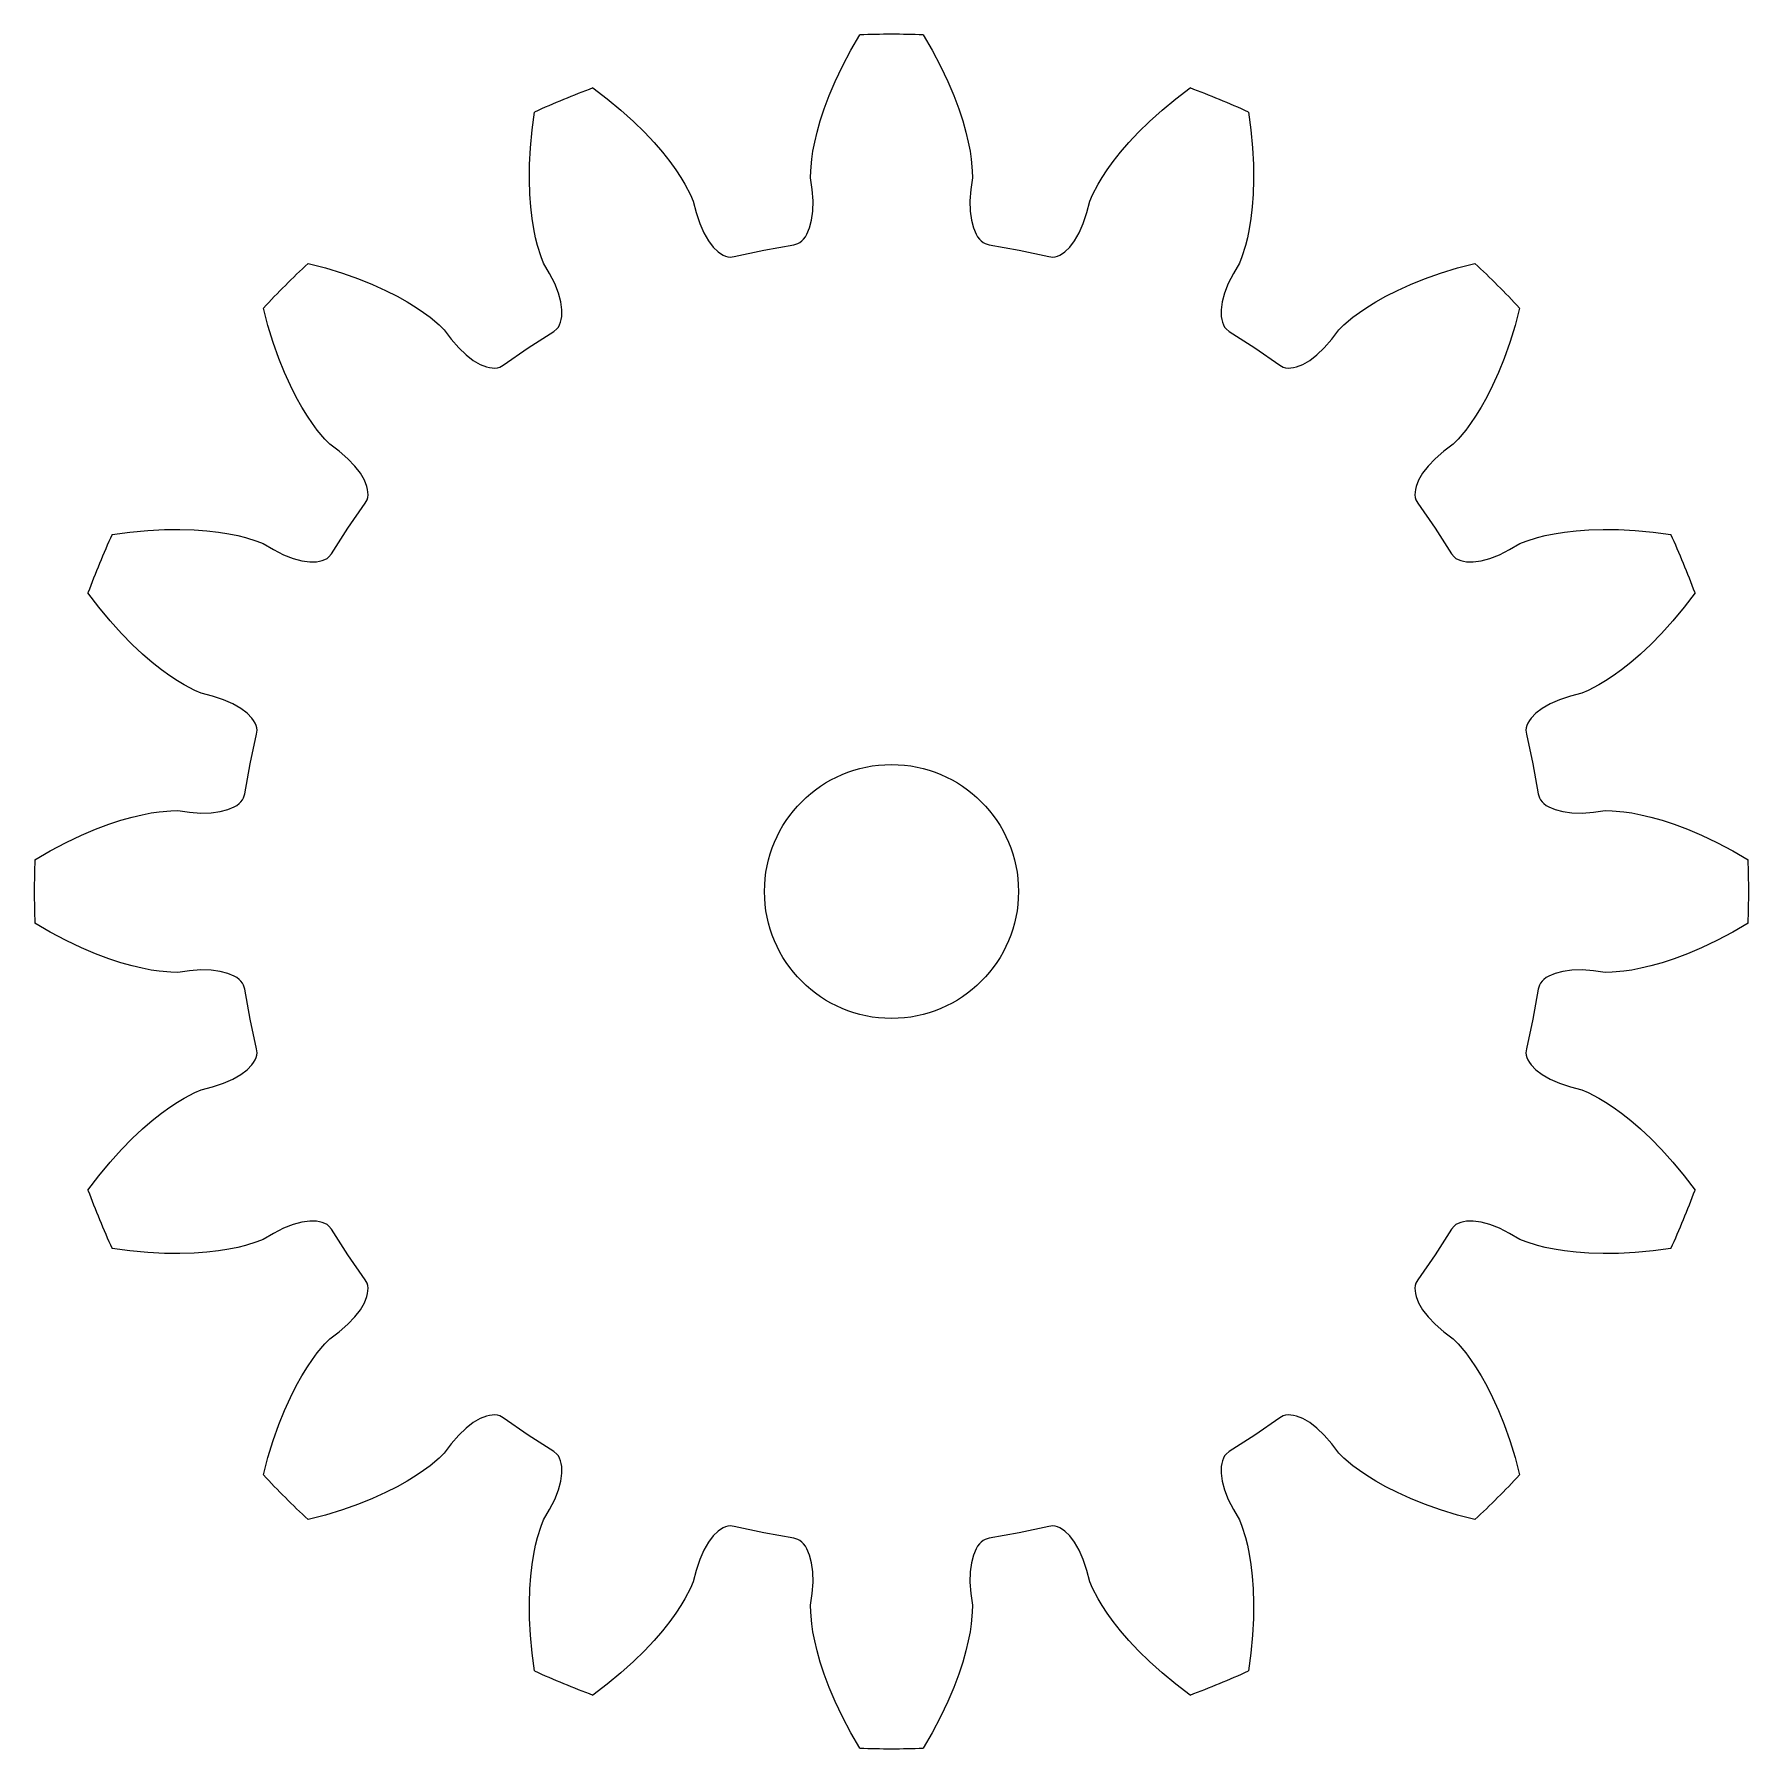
# Model space of a CAD drawing. Extents: x 4.5 to 31.5, y -13.5 to 13.5.
import ezdxf

# ---------------------------------------------------------------- set-up
doc = ezdxf.new("R2010")
doc.units = 0

msp = doc.modelspace()

# ---------------------------------------------------------------- linework, layer by layer
msp.add_circle((18, 0), 2)
msp.add_circle((18, 0), 2)
at = {"layer": 'layer0'}
for p, q in [((17.228, 12.998), (17.36, 13.248)), ((17.36, 13.248), (17.501, 13.491)), ((18.499, 13.491), (18.64, 13.248)), ((18.64, 13.248), (18.772, 12.998)), ((17.115, 12.759), (17.228, 12.998)), ((18.772, 12.998), (18.885, 12.759)), ((17.02, 12.536), (17.115, 12.759)), ((18.885, 12.759), (18.98, 12.536)), ((13.298, 12.655), (13.522, 12.484)), ((13.522, 12.484), (13.739, 12.304)), ((16.941, 12.328), (17.02, 12.536)), ((18.98, 12.536), (19.059, 12.328)), ((22.261, 12.304), (22.478, 12.484)), ((22.478, 12.484), (22.702, 12.655)), ((12.339, 11.994), (12.376, 12.273)), ((13.739, 12.304), (13.935, 12.127)), ((16.878, 12.135), (16.941, 12.328)), ((19.059, 12.328), (19.122, 12.135)), ((22.065, 12.127), (22.261, 12.304)), ((23.624, 12.273), (23.661, 11.994)), ((12.313, 11.713), (12.339, 11.994)), ((13.935, 12.127), (14.108, 11.957)), ((14.108, 11.957), (14.26, 11.794)), ((16.79, 11.799), (16.828, 11.958)), ((16.828, 11.958), (16.878, 12.135)), ((19.122, 12.135), (19.172, 11.958)), ((19.172, 11.958), (19.21, 11.799)), ((21.74, 11.794), (21.892, 11.957)), ((21.892, 11.957), (22.065, 12.127)), ((23.661, 11.994), (23.687, 11.713)), ((12.299, 11.449), (12.313, 11.713)), ((14.26, 11.794), (14.393, 11.641)), ((14.393, 11.641), (14.507, 11.496)), ((16.744, 11.535), (16.762, 11.657)), ((16.762, 11.657), (16.79, 11.799)), ((19.21, 11.799), (19.238, 11.657)), ((19.238, 11.657), (19.256, 11.535)), ((21.493, 11.496), (21.607, 11.641)), ((21.607, 11.641), (21.74, 11.794)), ((23.687, 11.713), (23.701, 11.449)), ((12.297, 11.207), (12.299, 11.449)), ((14.507, 11.496), (14.602, 11.364)), ((14.602, 11.364), (14.683, 11.243)), ((16.726, 11.237), (16.727, 11.347)), ((16.727, 11.347), (16.744, 11.535)), ((19.256, 11.535), (19.273, 11.347)), ((19.273, 11.347), (19.274, 11.237)), ((21.317, 11.243), (21.398, 11.364)), ((21.398, 11.364), (21.493, 11.496)), ((23.701, 11.449), (23.703, 11.207)), ((12.304, 10.984), (12.297, 11.207)), ((14.683, 11.243), (14.747, 11.138)), ((14.747, 11.138), (14.834, 10.97)), ((16.751, 11.054), (16.726, 11.237)), ((19.274, 11.237), (19.249, 11.054)), ((21.166, 10.97), (21.253, 11.138)), ((21.253, 11.138), (21.317, 11.243)), ((23.703, 11.207), (23.696, 10.984)), ((12.32, 10.782), (12.304, 10.984)), ((14.834, 10.97), (14.877, 10.87)), ((14.877, 10.87), (14.924, 10.691)), ((16.764, 10.875), (16.751, 11.054)), ((16.76, 10.714), (16.764, 10.875)), ((19.249, 11.054), (19.236, 10.875)), ((19.236, 10.875), (19.24, 10.714)), ((21.076, 10.691), (21.123, 10.87)), ((21.123, 10.87), (21.166, 10.97)), ((23.696, 10.984), (23.68, 10.782)), ((12.341, 10.599), (12.32, 10.782)), ((12.367, 10.438), (12.341, 10.599)), ((14.924, 10.691), (14.981, 10.52)), ((16.711, 10.452), (16.742, 10.572)), ((16.742, 10.572), (16.76, 10.714)), ((19.24, 10.714), (19.258, 10.572)), ((19.258, 10.572), (19.289, 10.452)), ((21.019, 10.52), (21.076, 10.691)), ((23.659, 10.599), (23.633, 10.438)), ((23.68, 10.782), (23.659, 10.599)), ((12.395, 10.296), (12.367, 10.438)), ((12.425, 10.176), (12.395, 10.296)), ((14.981, 10.52), (15.045, 10.372)), ((15.045, 10.372), (15.116, 10.249)), ((16.586, 10.245), (16.616, 10.275)), ((16.616, 10.275), (16.643, 10.311)), ((16.643, 10.311), (16.668, 10.352)), ((16.668, 10.352), (16.711, 10.452)), ((19.289, 10.452), (19.332, 10.352)), ((19.332, 10.352), (19.357, 10.311)), ((19.357, 10.311), (19.384, 10.275)), ((19.384, 10.275), (19.414, 10.245)), ((20.884, 10.249), (20.955, 10.372)), ((20.955, 10.372), (21.019, 10.52)), ((23.605, 10.296), (23.575, 10.176)), ((23.633, 10.438), (23.605, 10.296)), ((12.481, 9.996), (12.425, 10.176)), ((12.522, 9.894), (12.481, 9.996)), ((15.116, 10.249), (15.191, 10.149)), ((15.191, 10.149), (15.269, 10.074)), ((15.269, 10.074), (15.308, 10.046)), ((15.308, 10.046), (15.347, 10.023)), ((15.347, 10.023), (15.385, 10.006)), ((15.385, 10.006), (15.423, 9.996)), ((15.423, 9.996), (15.46, 9.991)), ((15.46, 9.991), (15.523, 9.998)), ((15.523, 9.998), (15.991, 10.102)), ((15.991, 10.102), (16.463, 10.185)), ((16.463, 10.185), (16.523, 10.203)), ((16.523, 10.203), (16.555, 10.221)), ((16.555, 10.221), (16.586, 10.245)), ((19.414, 10.245), (19.445, 10.221)), ((19.445, 10.221), (19.477, 10.203)), ((19.477, 10.203), (19.537, 10.185)), ((19.537, 10.185), (20.009, 10.102)), ((20.009, 10.102), (20.477, 9.998)), ((20.477, 9.998), (20.54, 9.991)), ((20.54, 9.991), (20.577, 9.996)), ((20.577, 9.996), (20.615, 10.006)), ((20.615, 10.006), (20.653, 10.023)), ((20.653, 10.023), (20.692, 10.046)), ((20.692, 10.046), (20.731, 10.074)), ((20.731, 10.074), (20.809, 10.149)), ((20.809, 10.149), (20.884, 10.249)), ((23.519, 9.996), (23.478, 9.894)), ((23.575, 10.176), (23.519, 9.996)), ((8.813, 9.892), (9.085, 9.82)), ((9.085, 9.82), (9.355, 9.737)), ((9.355, 9.737), (9.604, 9.648)), ((12.615, 9.735), (12.522, 9.894)), ((12.696, 9.574), (12.615, 9.735)), ((23.385, 9.735), (23.304, 9.574)), ((23.478, 9.894), (23.385, 9.735)), ((26.396, 9.648), (26.645, 9.737)), ((26.645, 9.737), (26.915, 9.82)), ((26.915, 9.82), (27.187, 9.892)), ((9.604, 9.648), (9.829, 9.557)), ((9.829, 9.557), (10.031, 9.466)), ((10.031, 9.466), (10.213, 9.374)), ((12.755, 9.424), (12.696, 9.574)), ((23.304, 9.574), (23.245, 9.424)), ((25.787, 9.374), (25.969, 9.466)), ((25.969, 9.466), (26.171, 9.557)), ((26.171, 9.557), (26.396, 9.648)), ((8.18, 8.915), (8.108, 9.187)), ((10.213, 9.374), (10.373, 9.284)), ((10.373, 9.284), (10.512, 9.199)), ((10.512, 9.199), (10.632, 9.118)), ((12.792, 9.286), (12.755, 9.424)), ((12.809, 9.163), (12.792, 9.286)), ((23.208, 9.286), (23.191, 9.163)), ((23.245, 9.424), (23.208, 9.286)), ((25.368, 9.118), (25.488, 9.199)), ((25.488, 9.199), (25.627, 9.284)), ((25.627, 9.284), (25.787, 9.374)), ((27.892, 9.187), (27.82, 8.915)), ((8.263, 8.645), (8.18, 8.915)), ((10.632, 9.118), (10.732, 9.045)), ((10.732, 9.045), (10.877, 8.924)), ((10.877, 8.924), (10.955, 8.847)), ((12.754, 8.89), (12.773, 8.925)), ((12.773, 8.925), (12.789, 8.964)), ((12.789, 8.964), (12.8, 9.007)), ((12.8, 9.007), (12.808, 9.055)), ((12.808, 9.055), (12.809, 9.163)), ((23.191, 9.163), (23.192, 9.055)), ((23.192, 9.055), (23.2, 9.007)), ((23.2, 9.007), (23.211, 8.964)), ((23.211, 8.964), (23.227, 8.925)), ((23.227, 8.925), (23.246, 8.89)), ((25.045, 8.847), (25.123, 8.924)), ((25.123, 8.924), (25.268, 9.045)), ((25.268, 9.045), (25.368, 9.118)), ((27.82, 8.915), (27.737, 8.645)), ((8.352, 8.396), (8.263, 8.645)), ((10.955, 8.847), (11.067, 8.7)), ((11.067, 8.7), (11.185, 8.564)), ((12.278, 8.564), (12.682, 8.821)), ((12.682, 8.821), (12.731, 8.861)), ((12.731, 8.861), (12.754, 8.89)), ((23.246, 8.89), (23.269, 8.861)), ((23.269, 8.861), (23.318, 8.821)), ((23.318, 8.821), (23.722, 8.564)), ((24.815, 8.564), (24.933, 8.7)), ((24.933, 8.7), (25.045, 8.847)), ((27.737, 8.645), (27.648, 8.396)), ((8.443, 8.171), (8.352, 8.396)), ((11.185, 8.564), (11.301, 8.452)), ((11.301, 8.452), (11.414, 8.365)), ((11.885, 8.289), (12.278, 8.564)), ((23.722, 8.564), (24.115, 8.289)), ((24.586, 8.365), (24.699, 8.452)), ((24.699, 8.452), (24.815, 8.564)), ((27.648, 8.396), (27.557, 8.171)), ((8.534, 7.969), (8.443, 8.171)), ((11.414, 8.365), (11.521, 8.302)), ((11.521, 8.302), (11.621, 8.262)), ((11.621, 8.262), (11.668, 8.251)), ((11.668, 8.251), (11.713, 8.245)), ((11.713, 8.245), (11.755, 8.244)), ((11.755, 8.244), (11.794, 8.249)), ((11.794, 8.249), (11.83, 8.259)), ((11.83, 8.259), (11.885, 8.289)), ((24.115, 8.289), (24.17, 8.259)), ((24.17, 8.259), (24.206, 8.249)), ((24.206, 8.249), (24.245, 8.244)), ((24.245, 8.244), (24.287, 8.245)), ((24.287, 8.245), (24.332, 8.251)), ((24.332, 8.251), (24.379, 8.262)), ((24.379, 8.262), (24.479, 8.302)), ((24.479, 8.302), (24.586, 8.365)), ((27.557, 8.171), (27.466, 7.969)), ((8.626, 7.787), (8.534, 7.969)), ((27.466, 7.969), (27.374, 7.787)), ((8.716, 7.627), (8.626, 7.787)), ((8.801, 7.488), (8.716, 7.627)), ((27.284, 7.627), (27.199, 7.488)), ((27.374, 7.787), (27.284, 7.627)), ((8.882, 7.368), (8.801, 7.488)), ((8.955, 7.268), (8.882, 7.368)), ((27.118, 7.368), (27.045, 7.268)), ((27.199, 7.488), (27.118, 7.368)), ((9.076, 7.123), (8.955, 7.268)), ((9.153, 7.045), (9.076, 7.123)), ((9.3, 6.933), (9.153, 7.045)), ((26.847, 7.045), (26.7, 6.933)), ((26.924, 7.123), (26.847, 7.045)), ((27.045, 7.268), (26.924, 7.123)), ((9.436, 6.815), (9.3, 6.933)), ((9.548, 6.699), (9.436, 6.815)), ((26.564, 6.815), (26.452, 6.699)), ((26.7, 6.933), (26.564, 6.815)), ((9.635, 6.586), (9.548, 6.699)), ((9.698, 6.479), (9.635, 6.586)), ((26.365, 6.586), (26.302, 6.479)), ((26.452, 6.699), (26.365, 6.586)), ((9.738, 6.379), (9.698, 6.479)), ((9.749, 6.332), (9.738, 6.379)), ((9.755, 6.287), (9.749, 6.332)), ((9.751, 6.206), (9.756, 6.245)), ((9.756, 6.245), (9.755, 6.287)), ((26.245, 6.287), (26.244, 6.245)), ((26.244, 6.245), (26.249, 6.206)), ((26.251, 6.332), (26.245, 6.287)), ((26.262, 6.379), (26.251, 6.332)), ((26.302, 6.479), (26.262, 6.379)), ((9.436, 5.722), (9.711, 6.115)), ((9.711, 6.115), (9.741, 6.17)), ((9.741, 6.17), (9.751, 6.206)), ((26.249, 6.206), (26.259, 6.17)), ((26.259, 6.17), (26.289, 6.115)), ((26.289, 6.115), (26.564, 5.722)), ((6.006, 5.661), (6.287, 5.687)), ((6.287, 5.687), (6.551, 5.701)), ((6.551, 5.701), (6.793, 5.703)), ((6.793, 5.703), (7.016, 5.696)), ((7.016, 5.696), (7.218, 5.68)), ((7.218, 5.68), (7.401, 5.659)), ((9.179, 5.318), (9.436, 5.722)), ((26.564, 5.722), (26.821, 5.318)), ((28.599, 5.659), (28.782, 5.68)), ((28.782, 5.68), (28.984, 5.696)), ((28.984, 5.696), (29.207, 5.703)), ((29.207, 5.703), (29.449, 5.701)), ((29.449, 5.701), (29.713, 5.687)), ((29.713, 5.687), (29.994, 5.661)), ((5.727, 5.624), (6.006, 5.661)), ((7.401, 5.659), (7.562, 5.633)), ((7.562, 5.633), (7.704, 5.605)), ((7.704, 5.605), (7.824, 5.575)), ((7.824, 5.575), (8.004, 5.519)), ((8.004, 5.519), (8.106, 5.478)), ((8.106, 5.478), (8.265, 5.385)), ((27.735, 5.385), (27.894, 5.478)), ((27.894, 5.478), (27.996, 5.519)), ((27.996, 5.519), (28.176, 5.575)), ((28.176, 5.575), (28.296, 5.605)), ((28.296, 5.605), (28.438, 5.633)), ((28.438, 5.633), (28.599, 5.659)), ((29.994, 5.661), (30.273, 5.624)), ((8.265, 5.385), (8.426, 5.304)), ((8.426, 5.304), (8.576, 5.245)), ((8.576, 5.245), (8.714, 5.208)), ((8.714, 5.208), (8.837, 5.191)), ((8.837, 5.191), (8.945, 5.192)), ((8.945, 5.192), (8.993, 5.2)), ((8.993, 5.2), (9.036, 5.211)), ((9.036, 5.211), (9.075, 5.227)), ((9.075, 5.227), (9.11, 5.246)), ((9.11, 5.246), (9.139, 5.269)), ((9.139, 5.269), (9.179, 5.318)), ((26.821, 5.318), (26.861, 5.269)), ((26.861, 5.269), (26.89, 5.246)), ((26.89, 5.246), (26.925, 5.227)), ((26.925, 5.227), (26.964, 5.211)), ((26.964, 5.211), (27.007, 5.2)), ((27.007, 5.2), (27.055, 5.192)), ((27.055, 5.192), (27.163, 5.191)), ((27.163, 5.191), (27.286, 5.208)), ((27.286, 5.208), (27.424, 5.245)), ((27.424, 5.245), (27.574, 5.304)), ((27.574, 5.304), (27.735, 5.385)), ((5.516, 4.478), (5.345, 4.702)), ((30.655, 4.702), (30.484, 4.478)), ((5.696, 4.261), (5.516, 4.478)), ((30.484, 4.478), (30.304, 4.261)), ((5.873, 4.065), (5.696, 4.261)), ((6.043, 3.892), (5.873, 4.065)), ((30.127, 4.065), (29.957, 3.892)), ((30.304, 4.261), (30.127, 4.065)), ((6.206, 3.74), (6.043, 3.892)), ((29.957, 3.892), (29.794, 3.74)), ((6.359, 3.607), (6.206, 3.74)), ((6.504, 3.493), (6.359, 3.607)), ((29.641, 3.607), (29.496, 3.493)), ((29.794, 3.74), (29.641, 3.607)), ((6.636, 3.398), (6.504, 3.493)), ((6.757, 3.317), (6.636, 3.398)), ((6.862, 3.253), (6.757, 3.317)), ((7.03, 3.166), (6.862, 3.253)), ((29.138, 3.253), (28.97, 3.166)), ((29.243, 3.317), (29.138, 3.253)), ((29.364, 3.398), (29.243, 3.317)), ((29.496, 3.493), (29.364, 3.398)), ((7.13, 3.123), (7.03, 3.166)), ((7.309, 3.076), (7.13, 3.123)), ((7.48, 3.019), (7.309, 3.076)), ((7.628, 2.955), (7.48, 3.019)), ((28.52, 3.019), (28.372, 2.955)), ((28.691, 3.076), (28.52, 3.019)), ((28.87, 3.123), (28.691, 3.076)), ((28.97, 3.166), (28.87, 3.123)), ((7.751, 2.884), (7.628, 2.955)), ((7.851, 2.809), (7.751, 2.884)), ((7.926, 2.731), (7.851, 2.809)), ((7.954, 2.692), (7.926, 2.731)), ((28.074, 2.731), (28.046, 2.692)), ((28.149, 2.809), (28.074, 2.731)), ((28.249, 2.884), (28.149, 2.809)), ((28.372, 2.955), (28.249, 2.884)), ((7.898, 2.009), (8.002, 2.477)), ((7.977, 2.653), (7.954, 2.692)), ((7.994, 2.615), (7.977, 2.653)), ((8.004, 2.577), (7.994, 2.615)), ((8.002, 2.477), (8.009, 2.54)), ((8.009, 2.54), (8.004, 2.577)), ((27.996, 2.577), (27.991, 2.54)), ((27.991, 2.54), (27.998, 2.477)), ((28.006, 2.615), (27.996, 2.577)), ((27.998, 2.477), (28.102, 2.009)), ((28.023, 2.653), (28.006, 2.615)), ((28.046, 2.692), (28.023, 2.653)), ((7.815, 1.537), (7.898, 2.009)), ((28.102, 2.009), (28.185, 1.537)), ((7.648, 1.332), (7.689, 1.357)), ((7.689, 1.357), (7.725, 1.384)), ((7.725, 1.384), (7.755, 1.414)), ((7.755, 1.414), (7.779, 1.445)), ((7.779, 1.445), (7.797, 1.477)), ((7.797, 1.477), (7.815, 1.537)), ((28.185, 1.537), (28.203, 1.477)), ((28.203, 1.477), (28.221, 1.445)), ((28.221, 1.445), (28.245, 1.414)), ((28.245, 1.414), (28.275, 1.384)), ((28.275, 1.384), (28.311, 1.357)), ((28.311, 1.357), (28.352, 1.332)), ((5.672, 1.059), (5.865, 1.122)), ((5.865, 1.122), (6.042, 1.172)), ((6.042, 1.172), (6.201, 1.21)), ((6.201, 1.21), (6.343, 1.238)), ((6.343, 1.238), (6.465, 1.256)), ((6.465, 1.256), (6.653, 1.273)), ((6.653, 1.273), (6.763, 1.274)), ((6.763, 1.274), (6.946, 1.249)), ((6.946, 1.249), (7.125, 1.236)), ((7.125, 1.236), (7.286, 1.24)), ((7.286, 1.24), (7.428, 1.258)), ((7.428, 1.258), (7.548, 1.289)), ((7.548, 1.289), (7.648, 1.332)), ((28.352, 1.332), (28.452, 1.289)), ((28.452, 1.289), (28.572, 1.258)), ((28.572, 1.258), (28.714, 1.24)), ((28.714, 1.24), (28.875, 1.236)), ((28.875, 1.236), (29.054, 1.249)), ((29.054, 1.249), (29.237, 1.274)), ((29.237, 1.274), (29.347, 1.273)), ((29.347, 1.273), (29.535, 1.256)), ((29.535, 1.256), (29.657, 1.238)), ((29.657, 1.238), (29.799, 1.21)), ((29.799, 1.21), (29.958, 1.172)), ((29.958, 1.172), (30.135, 1.122)), ((30.135, 1.122), (30.328, 1.059)), ((5.002, 0.772), (5.241, 0.885)), ((5.241, 0.885), (5.464, 0.98)), ((5.464, 0.98), (5.672, 1.059)), ((30.328, 1.059), (30.536, 0.98)), ((30.536, 0.98), (30.759, 0.885)), ((30.759, 0.885), (30.998, 0.772)), ((4.509, 0.499), (4.752, 0.64)), ((4.752, 0.64), (5.002, 0.772)), ((30.998, 0.772), (31.248, 0.64)), ((31.248, 0.64), (31.491, 0.499)), ((4.752, -0.64), (4.509, -0.499)), ((31.491, -0.499), (31.248, -0.64)), ((5.002, -0.772), (4.752, -0.64)), ((5.241, -0.885), (5.002, -0.772)), ((30.998, -0.772), (30.759, -0.885)), ((31.248, -0.64), (30.998, -0.772)), ((5.464, -0.98), (5.241, -0.885)), ((5.672, -1.059), (5.464, -0.98)), ((5.865, -1.122), (5.672, -1.059)), ((30.328, -1.059), (30.135, -1.122)), ((30.536, -0.98), (30.328, -1.059)), ((30.759, -0.885), (30.536, -0.98)), ((6.042, -1.172), (5.865, -1.122)), ((6.201, -1.21), (6.042, -1.172)), ((6.343, -1.238), (6.201, -1.21)), ((6.465, -1.256), (6.343, -1.238)), ((6.653, -1.273), (6.465, -1.256)), ((6.763, -1.274), (6.653, -1.273)), ((6.946, -1.249), (6.763, -1.274)), ((7.125, -1.236), (6.946, -1.249)), ((7.286, -1.24), (7.125, -1.236)), ((7.428, -1.258), (7.286, -1.24)), ((7.548, -1.289), (7.428, -1.258)), ((7.648, -1.332), (7.548, -1.289)), ((7.689, -1.357), (7.648, -1.332)), ((28.352, -1.332), (28.311, -1.357)), ((28.452, -1.289), (28.352, -1.332)), ((28.572, -1.258), (28.452, -1.289)), ((28.714, -1.24), (28.572, -1.258)), ((28.875, -1.236), (28.714, -1.24)), ((29.054, -1.249), (28.875, -1.236)), ((29.237, -1.274), (29.054, -1.249)), ((29.347, -1.273), (29.237, -1.274)), ((29.535, -1.256), (29.347, -1.273)), ((29.657, -1.238), (29.535, -1.256)), ((29.799, -1.21), (29.657, -1.238)), ((29.958, -1.172), (29.799, -1.21)), ((30.135, -1.122), (29.958, -1.172)), ((7.725, -1.384), (7.689, -1.357)), ((7.755, -1.414), (7.725, -1.384)), ((7.779, -1.445), (7.755, -1.414)), ((7.797, -1.477), (7.779, -1.445)), ((7.815, -1.537), (7.797, -1.477)), ((7.898, -2.009), (7.815, -1.537)), ((28.185, -1.537), (28.102, -2.009)), ((28.203, -1.477), (28.185, -1.537)), ((28.221, -1.445), (28.203, -1.477)), ((28.245, -1.414), (28.221, -1.445)), ((28.275, -1.384), (28.245, -1.414)), ((28.311, -1.357), (28.275, -1.384)), ((8.002, -2.477), (7.898, -2.009)), ((28.102, -2.009), (27.998, -2.477)), ((7.926, -2.731), (7.954, -2.692)), ((7.954, -2.692), (7.977, -2.653)), ((7.977, -2.653), (7.994, -2.615)), ((7.994, -2.615), (8.004, -2.577)), ((8.009, -2.54), (8.002, -2.477)), ((8.004, -2.577), (8.009, -2.54)), ((27.998, -2.477), (27.991, -2.54)), ((27.991, -2.54), (27.996, -2.577)), ((27.996, -2.577), (28.006, -2.615)), ((28.006, -2.615), (28.023, -2.653)), ((28.023, -2.653), (28.046, -2.692)), ((28.046, -2.692), (28.074, -2.731)), ((7.48, -3.019), (7.628, -2.955)), ((7.628, -2.955), (7.751, -2.884)), ((7.751, -2.884), (7.851, -2.809)), ((7.851, -2.809), (7.926, -2.731)), ((28.074, -2.731), (28.149, -2.809)), ((28.149, -2.809), (28.249, -2.884)), ((28.249, -2.884), (28.372, -2.955)), ((28.372, -2.955), (28.52, -3.019)), ((6.862, -3.253), (7.03, -3.166)), ((7.03, -3.166), (7.13, -3.123)), ((7.13, -3.123), (7.309, -3.076)), ((7.309, -3.076), (7.48, -3.019)), ((28.52, -3.019), (28.691, -3.076)), ((28.691, -3.076), (28.87, -3.123)), ((28.87, -3.123), (28.97, -3.166)), ((28.97, -3.166), (29.138, -3.253)), ((6.359, -3.607), (6.504, -3.493)), ((6.504, -3.493), (6.636, -3.398)), ((6.636, -3.398), (6.757, -3.317)), ((6.757, -3.317), (6.862, -3.253)), ((29.138, -3.253), (29.243, -3.317)), ((29.243, -3.317), (29.364, -3.398)), ((29.364, -3.398), (29.496, -3.493)), ((29.496, -3.493), (29.641, -3.607)), ((6.043, -3.892), (6.206, -3.74)), ((6.206, -3.74), (6.359, -3.607)), ((29.641, -3.607), (29.794, -3.74)), ((29.794, -3.74), (29.957, -3.892)), ((5.873, -4.065), (6.043, -3.892)), ((29.957, -3.892), (30.127, -4.065)), ((5.516, -4.478), (5.696, -4.261)), ((5.696, -4.261), (5.873, -4.065)), ((30.127, -4.065), (30.304, -4.261)), ((30.304, -4.261), (30.484, -4.478)), ((5.345, -4.702), (5.516, -4.478)), ((30.484, -4.478), (30.655, -4.702)), ((8.265, -5.385), (8.106, -5.478)), ((8.426, -5.304), (8.265, -5.385)), ((8.576, -5.245), (8.426, -5.304)), ((8.714, -5.208), (8.576, -5.245)), ((8.837, -5.191), (8.714, -5.208)), ((8.945, -5.192), (8.837, -5.191)), ((8.993, -5.2), (8.945, -5.192)), ((9.036, -5.211), (8.993, -5.2)), ((9.075, -5.227), (9.036, -5.211)), ((9.11, -5.246), (9.075, -5.227)), ((9.139, -5.269), (9.11, -5.246)), ((9.179, -5.318), (9.139, -5.269)), ((9.436, -5.722), (9.179, -5.318)), ((26.821, -5.318), (26.564, -5.722)), ((26.861, -5.269), (26.821, -5.318)), ((26.89, -5.246), (26.861, -5.269)), ((26.925, -5.227), (26.89, -5.246)), ((26.964, -5.211), (26.925, -5.227)), ((27.007, -5.2), (26.964, -5.211)), ((27.055, -5.192), (27.007, -5.2)), ((27.163, -5.191), (27.055, -5.192)), ((27.286, -5.208), (27.163, -5.191)), ((27.424, -5.245), (27.286, -5.208)), ((27.574, -5.304), (27.424, -5.245)), ((27.735, -5.385), (27.574, -5.304)), ((27.894, -5.478), (27.735, -5.385)), ((6.006, -5.661), (5.727, -5.624)), ((6.287, -5.687), (6.006, -5.661)), ((7.401, -5.659), (7.218, -5.68)), ((7.562, -5.633), (7.401, -5.659)), ((7.704, -5.605), (7.562, -5.633)), ((7.824, -5.575), (7.704, -5.605)), ((8.004, -5.519), (7.824, -5.575)), ((8.106, -5.478), (8.004, -5.519)), ((27.996, -5.519), (27.894, -5.478)), ((28.176, -5.575), (27.996, -5.519)), ((28.296, -5.605), (28.176, -5.575)), ((28.438, -5.633), (28.296, -5.605)), ((28.599, -5.659), (28.438, -5.633)), ((28.782, -5.68), (28.599, -5.659)), ((29.994, -5.661), (29.713, -5.687)), ((30.273, -5.624), (29.994, -5.661)), ((6.551, -5.701), (6.287, -5.687)), ((6.793, -5.703), (6.551, -5.701)), ((7.016, -5.696), (6.793, -5.703)), ((7.218, -5.68), (7.016, -5.696)), ((9.711, -6.115), (9.436, -5.722)), ((26.564, -5.722), (26.289, -6.115)), ((28.984, -5.696), (28.782, -5.68)), ((29.207, -5.703), (28.984, -5.696)), ((29.449, -5.701), (29.207, -5.703)), ((29.713, -5.687), (29.449, -5.701)), ((9.741, -6.17), (9.711, -6.115)), ((9.751, -6.206), (9.741, -6.17)), ((9.756, -6.245), (9.751, -6.206)), ((26.249, -6.206), (26.244, -6.245)), ((26.259, -6.17), (26.249, -6.206)), ((26.289, -6.115), (26.259, -6.17)), ((9.635, -6.586), (9.698, -6.479)), ((9.698, -6.479), (9.738, -6.379)), ((9.738, -6.379), (9.749, -6.332)), ((9.749, -6.332), (9.755, -6.287)), ((9.755, -6.287), (9.756, -6.245)), ((26.244, -6.245), (26.245, -6.287)), ((26.245, -6.287), (26.251, -6.332)), ((26.251, -6.332), (26.262, -6.379)), ((26.262, -6.379), (26.302, -6.479)), ((26.302, -6.479), (26.365, -6.586)), ((9.436, -6.815), (9.548, -6.699)), ((9.548, -6.699), (9.635, -6.586)), ((26.365, -6.586), (26.452, -6.699)), ((26.452, -6.699), (26.564, -6.815)), ((9.153, -7.045), (9.3, -6.933)), ((9.3, -6.933), (9.436, -6.815)), ((26.564, -6.815), (26.7, -6.933)), ((26.7, -6.933), (26.847, -7.045)), ((8.882, -7.368), (8.955, -7.268)), ((8.955, -7.268), (9.076, -7.123)), ((9.076, -7.123), (9.153, -7.045)), ((26.847, -7.045), (26.924, -7.123)), ((26.924, -7.123), (27.045, -7.268)), ((27.045, -7.268), (27.118, -7.368)), ((8.716, -7.627), (8.801, -7.488)), ((8.801, -7.488), (8.882, -7.368)), ((27.118, -7.368), (27.199, -7.488)), ((27.199, -7.488), (27.284, -7.627)), ((8.534, -7.969), (8.626, -7.787)), ((8.626, -7.787), (8.716, -7.627)), ((27.284, -7.627), (27.374, -7.787)), ((27.374, -7.787), (27.466, -7.969)), ((8.443, -8.171), (8.534, -7.969)), ((27.466, -7.969), (27.557, -8.171)), ((8.352, -8.396), (8.443, -8.171)), ((11.414, -8.365), (11.301, -8.452)), ((11.521, -8.302), (11.414, -8.365)), ((11.621, -8.262), (11.521, -8.302)), ((11.668, -8.251), (11.621, -8.262)), ((11.713, -8.245), (11.668, -8.251)), ((11.755, -8.244), (11.713, -8.245)), ((11.794, -8.249), (11.755, -8.244)), ((11.83, -8.259), (11.794, -8.249)), ((11.885, -8.289), (11.83, -8.259)), ((12.278, -8.564), (11.885, -8.289)), ((24.115, -8.289), (23.722, -8.564)), ((24.17, -8.259), (24.115, -8.289)), ((24.206, -8.249), (24.17, -8.259)), ((24.245, -8.244), (24.206, -8.249)), ((24.287, -8.245), (24.245, -8.244)), ((24.332, -8.251), (24.287, -8.245)), ((24.379, -8.262), (24.332, -8.251)), ((24.479, -8.302), (24.379, -8.262)), ((24.586, -8.365), (24.479, -8.302)), ((24.699, -8.452), (24.586, -8.365)), ((27.557, -8.171), (27.648, -8.396)), ((8.263, -8.645), (8.352, -8.396)), ((11.185, -8.564), (11.067, -8.7)), ((11.301, -8.452), (11.185, -8.564)), ((12.682, -8.821), (12.278, -8.564)), ((23.722, -8.564), (23.318, -8.821)), ((24.815, -8.564), (24.699, -8.452)), ((24.933, -8.7), (24.815, -8.564)), ((27.648, -8.396), (27.737, -8.645)), ((8.18, -8.915), (8.263, -8.645)), ((10.955, -8.847), (10.877, -8.924)), ((11.067, -8.7), (10.955, -8.847)), ((12.731, -8.861), (12.682, -8.821)), ((12.754, -8.89), (12.731, -8.861)), ((12.773, -8.925), (12.754, -8.89)), ((23.246, -8.89), (23.227, -8.925)), ((23.269, -8.861), (23.246, -8.89)), ((23.318, -8.821), (23.269, -8.861)), ((25.045, -8.847), (24.933, -8.7)), ((25.123, -8.924), (25.045, -8.847)), ((27.737, -8.645), (27.82, -8.915)), ((8.108, -9.187), (8.18, -8.915)), ((10.632, -9.118), (10.512, -9.199)), ((10.732, -9.045), (10.632, -9.118)), ((10.877, -8.924), (10.732, -9.045)), ((12.789, -8.964), (12.773, -8.925)), ((12.8, -9.007), (12.789, -8.964)), ((12.792, -9.286), (12.809, -9.163)), ((12.808, -9.055), (12.8, -9.007)), ((12.809, -9.163), (12.808, -9.055)), ((23.192, -9.055), (23.191, -9.163)), ((23.191, -9.163), (23.208, -9.286)), ((23.2, -9.007), (23.192, -9.055)), ((23.211, -8.964), (23.2, -9.007)), ((23.227, -8.925), (23.211, -8.964)), ((25.268, -9.045), (25.123, -8.924)), ((25.368, -9.118), (25.268, -9.045)), ((25.488, -9.199), (25.368, -9.118)), ((27.82, -8.915), (27.892, -9.187)), ((10.213, -9.374), (10.031, -9.466)), ((10.373, -9.284), (10.213, -9.374)), ((10.512, -9.199), (10.373, -9.284)), ((12.696, -9.574), (12.755, -9.424)), ((12.755, -9.424), (12.792, -9.286)), ((23.208, -9.286), (23.245, -9.424)), ((23.245, -9.424), (23.304, -9.574)), ((25.627, -9.284), (25.488, -9.199)), ((25.787, -9.374), (25.627, -9.284)), ((25.969, -9.466), (25.787, -9.374)), ((9.604, -9.648), (9.355, -9.737)), ((9.829, -9.557), (9.604, -9.648)), ((10.031, -9.466), (9.829, -9.557)), ((12.615, -9.735), (12.696, -9.574)), ((23.304, -9.574), (23.385, -9.735)), ((26.171, -9.557), (25.969, -9.466)), ((26.396, -9.648), (26.171, -9.557)), ((26.645, -9.737), (26.396, -9.648)), ((9.085, -9.82), (8.813, -9.892)), ((9.355, -9.737), (9.085, -9.82)), ((12.481, -9.996), (12.522, -9.894)), ((12.522, -9.894), (12.615, -9.735)), ((23.385, -9.735), (23.478, -9.894)), ((23.478, -9.894), (23.519, -9.996)), ((26.915, -9.82), (26.645, -9.737)), ((27.187, -9.892), (26.915, -9.82)), ((12.395, -10.296), (12.425, -10.176)), ((12.425, -10.176), (12.481, -9.996)), ((15.116, -10.249), (15.045, -10.372)), ((15.191, -10.149), (15.116, -10.249)), ((15.269, -10.074), (15.191, -10.149)), ((15.308, -10.046), (15.269, -10.074)), ((15.347, -10.023), (15.308, -10.046)), ((15.385, -10.006), (15.347, -10.023)), ((15.423, -9.996), (15.385, -10.006)), ((15.46, -9.991), (15.423, -9.996)), ((15.523, -9.998), (15.46, -9.991)), ((15.991, -10.102), (15.523, -9.998)), ((16.463, -10.185), (15.991, -10.102)), ((16.523, -10.203), (16.463, -10.185)), ((16.555, -10.221), (16.523, -10.203)), ((16.586, -10.245), (16.555, -10.221)), ((16.616, -10.275), (16.586, -10.245)), ((19.414, -10.245), (19.384, -10.275)), ((19.445, -10.221), (19.414, -10.245)), ((19.477, -10.203), (19.445, -10.221)), ((19.537, -10.185), (19.477, -10.203)), ((20.009, -10.102), (19.537, -10.185)), ((20.477, -9.998), (20.009, -10.102)), ((20.54, -9.991), (20.477, -9.998)), ((20.577, -9.996), (20.54, -9.991)), ((20.615, -10.006), (20.577, -9.996)), ((20.653, -10.023), (20.615, -10.006)), ((20.692, -10.046), (20.653, -10.023)), ((20.731, -10.074), (20.692, -10.046)), ((20.809, -10.149), (20.731, -10.074)), ((20.884, -10.249), (20.809, -10.149)), ((20.955, -10.372), (20.884, -10.249)), ((23.519, -9.996), (23.575, -10.176)), ((23.575, -10.176), (23.605, -10.296)), ((12.341, -10.599), (12.367, -10.438)), ((12.367, -10.438), (12.395, -10.296)), ((14.981, -10.52), (14.924, -10.691)), ((15.045, -10.372), (14.981, -10.52)), ((16.643, -10.311), (16.616, -10.275)), ((16.668, -10.352), (16.643, -10.311)), ((16.711, -10.452), (16.668, -10.352)), ((16.742, -10.572), (16.711, -10.452)), ((19.289, -10.452), (19.258, -10.572)), ((19.332, -10.352), (19.289, -10.452)), ((19.357, -10.311), (19.332, -10.352)), ((19.384, -10.275), (19.357, -10.311)), ((21.019, -10.52), (20.955, -10.372)), ((21.076, -10.691), (21.019, -10.52)), ((23.605, -10.296), (23.633, -10.438)), ((23.633, -10.438), (23.659, -10.599)), ((12.304, -10.984), (12.32, -10.782)), ((12.32, -10.782), (12.341, -10.599)), ((14.924, -10.691), (14.877, -10.87)), ((16.76, -10.714), (16.742, -10.572)), ((16.764, -10.875), (16.76, -10.714)), ((19.24, -10.714), (19.236, -10.875)), ((19.258, -10.572), (19.24, -10.714)), ((21.123, -10.87), (21.076, -10.691)), ((23.659, -10.599), (23.68, -10.782)), ((23.68, -10.782), (23.696, -10.984)), ((12.297, -11.207), (12.304, -10.984)), ((14.834, -10.97), (14.747, -11.138)), ((14.877, -10.87), (14.834, -10.97)), ((16.726, -11.237), (16.751, -11.054)), ((16.751, -11.054), (16.764, -10.875)), ((19.236, -10.875), (19.249, -11.054)), ((19.249, -11.054), (19.274, -11.237)), ((21.166, -10.97), (21.123, -10.87)), ((21.253, -11.138), (21.166, -10.97)), ((23.696, -10.984), (23.703, -11.207)), ((12.299, -11.449), (12.297, -11.207)), ((14.683, -11.243), (14.602, -11.364)), ((14.747, -11.138), (14.683, -11.243)), ((16.727, -11.347), (16.726, -11.237)), ((19.274, -11.237), (19.273, -11.347)), ((21.317, -11.243), (21.253, -11.138)), ((21.398, -11.364), (21.317, -11.243)), ((23.703, -11.207), (23.701, -11.449)), ((12.313, -11.713), (12.299, -11.449)), ((14.507, -11.496), (14.393, -11.641)), ((14.602, -11.364), (14.507, -11.496)), ((16.744, -11.535), (16.727, -11.347)), ((16.762, -11.657), (16.744, -11.535)), ((19.256, -11.535), (19.238, -11.657)), ((19.273, -11.347), (19.256, -11.535)), ((21.493, -11.496), (21.398, -11.364)), ((21.607, -11.641), (21.493, -11.496)), ((23.701, -11.449), (23.687, -11.713)), ((12.339, -11.994), (12.313, -11.713)), ((14.26, -11.794), (14.108, -11.957)), ((14.393, -11.641), (14.26, -11.794)), ((16.79, -11.799), (16.762, -11.657)), ((16.828, -11.958), (16.79, -11.799)), ((19.21, -11.799), (19.172, -11.958)), ((19.238, -11.657), (19.21, -11.799)), ((21.74, -11.794), (21.607, -11.641)), ((21.892, -11.957), (21.74, -11.794)), ((23.687, -11.713), (23.661, -11.994)), ((12.376, -12.273), (12.339, -11.994)), ((13.935, -12.127), (13.739, -12.304)), ((14.108, -11.957), (13.935, -12.127)), ((16.878, -12.135), (16.828, -11.958)), ((16.941, -12.328), (16.878, -12.135)), ((19.122, -12.135), (19.059, -12.328)), ((19.172, -11.958), (19.122, -12.135)), ((22.065, -12.127), (21.892, -11.957)), ((22.261, -12.304), (22.065, -12.127)), ((23.661, -11.994), (23.624, -12.273)), ((13.739, -12.304), (13.522, -12.484)), ((17.02, -12.536), (16.941, -12.328)), ((19.059, -12.328), (18.98, -12.536)), ((22.478, -12.484), (22.261, -12.304)), ((13.522, -12.484), (13.298, -12.655)), ((17.115, -12.759), (17.02, -12.536)), ((18.98, -12.536), (18.885, -12.759)), ((22.702, -12.655), (22.478, -12.484)), ((17.228, -12.998), (17.115, -12.759)), ((18.885, -12.759), (18.772, -12.998)), ((17.36, -13.248), (17.228, -12.998)), ((18.772, -12.998), (18.64, -13.248)), ((17.501, -13.491), (17.36, -13.248)), ((18.64, -13.248), (18.499, -13.491))]:
    msp.add_line(p, q, dxfattribs=at)
for start, end in [(87.8819, 92.1181), (110.3819, 114.6181), (65.3819, 69.6181), (132.8819, 137.1181), (42.8819, 47.1181), (155.3819, 159.6181), (20.3819, 24.6181), (177.8819, 182.1181), (357.8819, 362.1181), (200.3819, 204.6181), (335.3819, 339.6181), (222.8819, 227.1181), (312.8819, 317.1181), (245.3819, 249.6181), (290.3819, 294.6181), (267.8819, 272.1181)]:
    msp.add_arc((18, 0), 13.5, start, end, dxfattribs=at)
at = {"layer": 'layer1'}
for p, q in [((17.228, 12.998), (17.36, 13.248)), ((17.36, 13.248), (17.501, 13.491)), ((18.499, 13.491), (18.64, 13.248)), ((18.64, 13.248), (18.772, 12.998)), ((17.115, 12.759), (17.228, 12.998)), ((18.772, 12.998), (18.885, 12.759)), ((17.02, 12.536), (17.115, 12.759)), ((18.885, 12.759), (18.98, 12.536)), ((13.298, 12.655), (13.522, 12.484)), ((13.522, 12.484), (13.739, 12.304)), ((16.941, 12.328), (17.02, 12.536)), ((18.98, 12.536), (19.059, 12.328)), ((22.261, 12.304), (22.478, 12.484)), ((22.478, 12.484), (22.702, 12.655)), ((12.339, 11.994), (12.376, 12.273)), ((13.739, 12.304), (13.935, 12.127)), ((16.878, 12.135), (16.941, 12.328)), ((19.059, 12.328), (19.122, 12.135)), ((22.065, 12.127), (22.261, 12.304)), ((23.624, 12.273), (23.661, 11.994)), ((12.313, 11.713), (12.339, 11.994)), ((13.935, 12.127), (14.108, 11.957)), ((14.108, 11.957), (14.26, 11.794)), ((16.79, 11.799), (16.828, 11.958)), ((16.828, 11.958), (16.878, 12.135)), ((19.122, 12.135), (19.172, 11.958)), ((19.172, 11.958), (19.21, 11.799)), ((21.74, 11.794), (21.892, 11.957)), ((21.892, 11.957), (22.065, 12.127)), ((23.661, 11.994), (23.687, 11.713)), ((12.299, 11.449), (12.313, 11.713)), ((14.26, 11.794), (14.393, 11.641)), ((14.393, 11.641), (14.507, 11.496)), ((16.744, 11.535), (16.762, 11.657)), ((16.762, 11.657), (16.79, 11.799)), ((19.21, 11.799), (19.238, 11.657)), ((19.238, 11.657), (19.256, 11.535)), ((21.493, 11.496), (21.607, 11.641)), ((21.607, 11.641), (21.74, 11.794)), ((23.687, 11.713), (23.701, 11.449)), ((12.297, 11.207), (12.299, 11.449)), ((14.507, 11.496), (14.602, 11.364)), ((14.602, 11.364), (14.683, 11.243)), ((16.726, 11.237), (16.727, 11.347)), ((16.727, 11.347), (16.744, 11.535)), ((19.256, 11.535), (19.273, 11.347)), ((19.273, 11.347), (19.274, 11.237)), ((21.317, 11.243), (21.398, 11.364)), ((21.398, 11.364), (21.493, 11.496)), ((23.701, 11.449), (23.703, 11.207)), ((12.304, 10.984), (12.297, 11.207)), ((14.683, 11.243), (14.747, 11.138)), ((14.747, 11.138), (14.834, 10.97)), ((16.751, 11.054), (16.726, 11.237)), ((19.274, 11.237), (19.249, 11.054)), ((21.166, 10.97), (21.253, 11.138)), ((21.253, 11.138), (21.317, 11.243)), ((23.703, 11.207), (23.696, 10.984)), ((12.32, 10.782), (12.304, 10.984)), ((14.834, 10.97), (14.877, 10.87)), ((14.877, 10.87), (14.924, 10.691)), ((16.764, 10.875), (16.751, 11.054)), ((16.76, 10.714), (16.764, 10.875)), ((19.249, 11.054), (19.236, 10.875)), ((19.236, 10.875), (19.24, 10.714)), ((21.076, 10.691), (21.123, 10.87)), ((21.123, 10.87), (21.166, 10.97)), ((23.696, 10.984), (23.68, 10.782)), ((12.341, 10.599), (12.32, 10.782)), ((12.367, 10.438), (12.341, 10.599)), ((14.924, 10.691), (14.981, 10.52)), ((16.711, 10.452), (16.742, 10.572)), ((16.742, 10.572), (16.76, 10.714)), ((19.24, 10.714), (19.258, 10.572)), ((19.258, 10.572), (19.289, 10.452)), ((21.019, 10.52), (21.076, 10.691)), ((23.659, 10.599), (23.633, 10.438)), ((23.68, 10.782), (23.659, 10.599)), ((12.395, 10.296), (12.367, 10.438)), ((12.425, 10.176), (12.395, 10.296)), ((14.981, 10.52), (15.045, 10.372)), ((15.045, 10.372), (15.116, 10.249)), ((16.586, 10.245), (16.616, 10.275)), ((16.616, 10.275), (16.643, 10.311)), ((16.643, 10.311), (16.668, 10.352)), ((16.668, 10.352), (16.711, 10.452)), ((19.289, 10.452), (19.332, 10.352)), ((19.332, 10.352), (19.357, 10.311)), ((19.357, 10.311), (19.384, 10.275)), ((19.384, 10.275), (19.414, 10.245)), ((20.884, 10.249), (20.955, 10.372)), ((20.955, 10.372), (21.019, 10.52)), ((23.605, 10.296), (23.575, 10.176)), ((23.633, 10.438), (23.605, 10.296)), ((12.481, 9.996), (12.425, 10.176)), ((12.522, 9.894), (12.481, 9.996)), ((15.116, 10.249), (15.191, 10.149)), ((15.191, 10.149), (15.269, 10.074)), ((15.269, 10.074), (15.308, 10.046)), ((15.308, 10.046), (15.347, 10.023)), ((15.347, 10.023), (15.385, 10.006)), ((15.385, 10.006), (15.423, 9.996)), ((15.423, 9.996), (15.46, 9.991)), ((15.46, 9.991), (15.523, 9.998)), ((15.523, 9.998), (15.991, 10.102)), ((15.991, 10.102), (16.463, 10.185)), ((16.463, 10.185), (16.523, 10.203)), ((16.523, 10.203), (16.555, 10.221)), ((16.555, 10.221), (16.586, 10.245)), ((19.414, 10.245), (19.445, 10.221)), ((19.445, 10.221), (19.477, 10.203)), ((19.477, 10.203), (19.537, 10.185)), ((19.537, 10.185), (20.009, 10.102)), ((20.009, 10.102), (20.477, 9.998)), ((20.477, 9.998), (20.54, 9.991)), ((20.54, 9.991), (20.577, 9.996)), ((20.577, 9.996), (20.615, 10.006)), ((20.615, 10.006), (20.653, 10.023)), ((20.653, 10.023), (20.692, 10.046)), ((20.692, 10.046), (20.731, 10.074)), ((20.731, 10.074), (20.809, 10.149)), ((20.809, 10.149), (20.884, 10.249)), ((23.519, 9.996), (23.478, 9.894)), ((23.575, 10.176), (23.519, 9.996)), ((8.813, 9.892), (9.085, 9.82)), ((9.085, 9.82), (9.355, 9.737)), ((9.355, 9.737), (9.604, 9.648)), ((12.615, 9.735), (12.522, 9.894)), ((12.696, 9.574), (12.615, 9.735)), ((23.385, 9.735), (23.304, 9.574)), ((23.478, 9.894), (23.385, 9.735)), ((26.396, 9.648), (26.645, 9.737)), ((26.645, 9.737), (26.915, 9.82)), ((26.915, 9.82), (27.187, 9.892)), ((9.604, 9.648), (9.829, 9.557)), ((9.829, 9.557), (10.031, 9.466)), ((10.031, 9.466), (10.213, 9.374)), ((12.755, 9.424), (12.696, 9.574)), ((23.304, 9.574), (23.245, 9.424)), ((25.787, 9.374), (25.969, 9.466)), ((25.969, 9.466), (26.171, 9.557)), ((26.171, 9.557), (26.396, 9.648)), ((8.18, 8.915), (8.108, 9.187)), ((10.213, 9.374), (10.373, 9.284)), ((10.373, 9.284), (10.512, 9.199)), ((10.512, 9.199), (10.632, 9.118)), ((12.792, 9.286), (12.755, 9.424)), ((12.809, 9.163), (12.792, 9.286)), ((23.208, 9.286), (23.191, 9.163)), ((23.245, 9.424), (23.208, 9.286)), ((25.368, 9.118), (25.488, 9.199)), ((25.488, 9.199), (25.627, 9.284)), ((25.627, 9.284), (25.787, 9.374)), ((27.892, 9.187), (27.82, 8.915)), ((8.263, 8.645), (8.18, 8.915)), ((10.632, 9.118), (10.732, 9.045)), ((10.732, 9.045), (10.877, 8.924)), ((10.877, 8.924), (10.955, 8.847)), ((12.754, 8.89), (12.773, 8.925)), ((12.773, 8.925), (12.789, 8.964)), ((12.789, 8.964), (12.8, 9.007)), ((12.8, 9.007), (12.808, 9.055)), ((12.808, 9.055), (12.809, 9.163)), ((23.191, 9.163), (23.192, 9.055)), ((23.192, 9.055), (23.2, 9.007)), ((23.2, 9.007), (23.211, 8.964)), ((23.211, 8.964), (23.227, 8.925)), ((23.227, 8.925), (23.246, 8.89)), ((25.045, 8.847), (25.123, 8.924)), ((25.123, 8.924), (25.268, 9.045)), ((25.268, 9.045), (25.368, 9.118)), ((27.82, 8.915), (27.737, 8.645)), ((8.352, 8.396), (8.263, 8.645)), ((10.955, 8.847), (11.067, 8.7)), ((11.067, 8.7), (11.185, 8.564)), ((12.278, 8.564), (12.682, 8.821)), ((12.682, 8.821), (12.731, 8.861)), ((12.731, 8.861), (12.754, 8.89)), ((23.246, 8.89), (23.269, 8.861)), ((23.269, 8.861), (23.318, 8.821)), ((23.318, 8.821), (23.722, 8.564)), ((24.815, 8.564), (24.933, 8.7)), ((24.933, 8.7), (25.045, 8.847)), ((27.737, 8.645), (27.648, 8.396)), ((8.443, 8.171), (8.352, 8.396)), ((11.185, 8.564), (11.301, 8.452)), ((11.301, 8.452), (11.414, 8.365)), ((11.885, 8.289), (12.278, 8.564)), ((23.722, 8.564), (24.115, 8.289)), ((24.586, 8.365), (24.699, 8.452)), ((24.699, 8.452), (24.815, 8.564)), ((27.648, 8.396), (27.557, 8.171)), ((8.534, 7.969), (8.443, 8.171)), ((11.414, 8.365), (11.521, 8.302)), ((11.521, 8.302), (11.621, 8.262)), ((11.621, 8.262), (11.668, 8.251)), ((11.668, 8.251), (11.713, 8.245)), ((11.713, 8.245), (11.755, 8.244)), ((11.755, 8.244), (11.794, 8.249)), ((11.794, 8.249), (11.83, 8.259)), ((11.83, 8.259), (11.885, 8.289)), ((24.115, 8.289), (24.17, 8.259)), ((24.17, 8.259), (24.206, 8.249)), ((24.206, 8.249), (24.245, 8.244)), ((24.245, 8.244), (24.287, 8.245)), ((24.287, 8.245), (24.332, 8.251)), ((24.332, 8.251), (24.379, 8.262)), ((24.379, 8.262), (24.479, 8.302)), ((24.479, 8.302), (24.586, 8.365)), ((27.557, 8.171), (27.466, 7.969)), ((8.626, 7.787), (8.534, 7.969)), ((27.466, 7.969), (27.374, 7.787)), ((8.716, 7.627), (8.626, 7.787)), ((8.801, 7.488), (8.716, 7.627)), ((27.284, 7.627), (27.199, 7.488)), ((27.374, 7.787), (27.284, 7.627)), ((8.882, 7.368), (8.801, 7.488)), ((8.955, 7.268), (8.882, 7.368)), ((27.118, 7.368), (27.045, 7.268)), ((27.199, 7.488), (27.118, 7.368)), ((9.076, 7.123), (8.955, 7.268)), ((9.153, 7.045), (9.076, 7.123)), ((9.3, 6.933), (9.153, 7.045)), ((26.847, 7.045), (26.7, 6.933)), ((26.924, 7.123), (26.847, 7.045)), ((27.045, 7.268), (26.924, 7.123)), ((9.436, 6.815), (9.3, 6.933)), ((9.548, 6.699), (9.436, 6.815)), ((26.564, 6.815), (26.452, 6.699)), ((26.7, 6.933), (26.564, 6.815)), ((9.635, 6.586), (9.548, 6.699)), ((9.698, 6.479), (9.635, 6.586)), ((26.365, 6.586), (26.302, 6.479)), ((26.452, 6.699), (26.365, 6.586)), ((9.738, 6.379), (9.698, 6.479)), ((9.749, 6.332), (9.738, 6.379)), ((9.755, 6.287), (9.749, 6.332)), ((9.751, 6.206), (9.756, 6.245)), ((9.756, 6.245), (9.755, 6.287)), ((26.245, 6.287), (26.244, 6.245)), ((26.244, 6.245), (26.249, 6.206)), ((26.251, 6.332), (26.245, 6.287)), ((26.262, 6.379), (26.251, 6.332)), ((26.302, 6.479), (26.262, 6.379)), ((9.436, 5.722), (9.711, 6.115)), ((9.711, 6.115), (9.741, 6.17)), ((9.741, 6.17), (9.751, 6.206)), ((26.249, 6.206), (26.259, 6.17)), ((26.259, 6.17), (26.289, 6.115)), ((26.289, 6.115), (26.564, 5.722)), ((6.006, 5.661), (6.287, 5.687)), ((6.287, 5.687), (6.551, 5.701)), ((6.551, 5.701), (6.793, 5.703)), ((6.793, 5.703), (7.016, 5.696)), ((7.016, 5.696), (7.218, 5.68)), ((7.218, 5.68), (7.401, 5.659)), ((9.179, 5.318), (9.436, 5.722)), ((26.564, 5.722), (26.821, 5.318)), ((28.599, 5.659), (28.782, 5.68)), ((28.782, 5.68), (28.984, 5.696)), ((28.984, 5.696), (29.207, 5.703)), ((29.207, 5.703), (29.449, 5.701)), ((29.449, 5.701), (29.713, 5.687)), ((29.713, 5.687), (29.994, 5.661)), ((5.727, 5.624), (6.006, 5.661)), ((7.401, 5.659), (7.562, 5.633)), ((7.562, 5.633), (7.704, 5.605)), ((7.704, 5.605), (7.824, 5.575)), ((7.824, 5.575), (8.004, 5.519)), ((8.004, 5.519), (8.106, 5.478)), ((8.106, 5.478), (8.265, 5.385)), ((27.735, 5.385), (27.894, 5.478)), ((27.894, 5.478), (27.996, 5.519)), ((27.996, 5.519), (28.176, 5.575)), ((28.176, 5.575), (28.296, 5.605)), ((28.296, 5.605), (28.438, 5.633)), ((28.438, 5.633), (28.599, 5.659)), ((29.994, 5.661), (30.273, 5.624)), ((8.265, 5.385), (8.426, 5.304)), ((8.426, 5.304), (8.576, 5.245)), ((8.576, 5.245), (8.714, 5.208)), ((8.714, 5.208), (8.837, 5.191)), ((8.837, 5.191), (8.945, 5.192)), ((8.945, 5.192), (8.993, 5.2)), ((8.993, 5.2), (9.036, 5.211)), ((9.036, 5.211), (9.075, 5.227)), ((9.075, 5.227), (9.11, 5.246)), ((9.11, 5.246), (9.139, 5.269)), ((9.139, 5.269), (9.179, 5.318)), ((26.821, 5.318), (26.861, 5.269)), ((26.861, 5.269), (26.89, 5.246)), ((26.89, 5.246), (26.925, 5.227)), ((26.925, 5.227), (26.964, 5.211)), ((26.964, 5.211), (27.007, 5.2)), ((27.007, 5.2), (27.055, 5.192)), ((27.055, 5.192), (27.163, 5.191)), ((27.163, 5.191), (27.286, 5.208)), ((27.286, 5.208), (27.424, 5.245)), ((27.424, 5.245), (27.574, 5.304)), ((27.574, 5.304), (27.735, 5.385)), ((5.516, 4.478), (5.345, 4.702)), ((30.655, 4.702), (30.484, 4.478)), ((5.696, 4.261), (5.516, 4.478)), ((30.484, 4.478), (30.304, 4.261)), ((5.873, 4.065), (5.696, 4.261)), ((6.043, 3.892), (5.873, 4.065)), ((30.127, 4.065), (29.957, 3.892)), ((30.304, 4.261), (30.127, 4.065)), ((6.206, 3.74), (6.043, 3.892)), ((29.957, 3.892), (29.794, 3.74)), ((6.359, 3.607), (6.206, 3.74)), ((6.504, 3.493), (6.359, 3.607)), ((29.641, 3.607), (29.496, 3.493)), ((29.794, 3.74), (29.641, 3.607)), ((6.636, 3.398), (6.504, 3.493)), ((6.757, 3.317), (6.636, 3.398)), ((6.862, 3.253), (6.757, 3.317)), ((7.03, 3.166), (6.862, 3.253)), ((29.138, 3.253), (28.97, 3.166)), ((29.243, 3.317), (29.138, 3.253)), ((29.364, 3.398), (29.243, 3.317)), ((29.496, 3.493), (29.364, 3.398)), ((7.13, 3.123), (7.03, 3.166)), ((7.309, 3.076), (7.13, 3.123)), ((7.48, 3.019), (7.309, 3.076)), ((7.628, 2.955), (7.48, 3.019)), ((28.52, 3.019), (28.372, 2.955)), ((28.691, 3.076), (28.52, 3.019)), ((28.87, 3.123), (28.691, 3.076)), ((28.97, 3.166), (28.87, 3.123)), ((7.751, 2.884), (7.628, 2.955)), ((7.851, 2.809), (7.751, 2.884)), ((7.926, 2.731), (7.851, 2.809)), ((7.954, 2.692), (7.926, 2.731)), ((28.074, 2.731), (28.046, 2.692)), ((28.149, 2.809), (28.074, 2.731)), ((28.249, 2.884), (28.149, 2.809)), ((28.372, 2.955), (28.249, 2.884)), ((7.898, 2.009), (8.002, 2.477)), ((7.977, 2.653), (7.954, 2.692)), ((7.994, 2.615), (7.977, 2.653)), ((8.004, 2.577), (7.994, 2.615)), ((8.002, 2.477), (8.009, 2.54)), ((8.009, 2.54), (8.004, 2.577)), ((27.996, 2.577), (27.991, 2.54)), ((27.991, 2.54), (27.998, 2.477)), ((28.006, 2.615), (27.996, 2.577)), ((27.998, 2.477), (28.102, 2.009)), ((28.023, 2.653), (28.006, 2.615)), ((28.046, 2.692), (28.023, 2.653)), ((7.815, 1.537), (7.898, 2.009)), ((28.102, 2.009), (28.185, 1.537)), ((7.648, 1.332), (7.689, 1.357)), ((7.689, 1.357), (7.725, 1.384)), ((7.725, 1.384), (7.755, 1.414)), ((7.755, 1.414), (7.779, 1.445)), ((7.779, 1.445), (7.797, 1.477)), ((7.797, 1.477), (7.815, 1.537)), ((28.185, 1.537), (28.203, 1.477)), ((28.203, 1.477), (28.221, 1.445)), ((28.221, 1.445), (28.245, 1.414)), ((28.245, 1.414), (28.275, 1.384)), ((28.275, 1.384), (28.311, 1.357)), ((28.311, 1.357), (28.352, 1.332)), ((5.672, 1.059), (5.865, 1.122)), ((5.865, 1.122), (6.042, 1.172)), ((6.042, 1.172), (6.201, 1.21)), ((6.201, 1.21), (6.343, 1.238)), ((6.343, 1.238), (6.465, 1.256)), ((6.465, 1.256), (6.653, 1.273)), ((6.653, 1.273), (6.763, 1.274)), ((6.763, 1.274), (6.946, 1.249)), ((6.946, 1.249), (7.125, 1.236)), ((7.125, 1.236), (7.286, 1.24)), ((7.286, 1.24), (7.428, 1.258)), ((7.428, 1.258), (7.548, 1.289)), ((7.548, 1.289), (7.648, 1.332)), ((28.352, 1.332), (28.452, 1.289)), ((28.452, 1.289), (28.572, 1.258)), ((28.572, 1.258), (28.714, 1.24)), ((28.714, 1.24), (28.875, 1.236)), ((28.875, 1.236), (29.054, 1.249)), ((29.054, 1.249), (29.237, 1.274)), ((29.237, 1.274), (29.347, 1.273)), ((29.347, 1.273), (29.535, 1.256)), ((29.535, 1.256), (29.657, 1.238)), ((29.657, 1.238), (29.799, 1.21)), ((29.799, 1.21), (29.958, 1.172)), ((29.958, 1.172), (30.135, 1.122)), ((30.135, 1.122), (30.328, 1.059)), ((5.002, 0.772), (5.241, 0.885)), ((5.241, 0.885), (5.464, 0.98)), ((5.464, 0.98), (5.672, 1.059)), ((30.328, 1.059), (30.536, 0.98)), ((30.536, 0.98), (30.759, 0.885)), ((30.759, 0.885), (30.998, 0.772)), ((4.509, 0.499), (4.752, 0.64)), ((4.752, 0.64), (5.002, 0.772)), ((30.998, 0.772), (31.248, 0.64)), ((31.248, 0.64), (31.491, 0.499)), ((4.752, -0.64), (4.509, -0.499)), ((31.491, -0.499), (31.248, -0.64)), ((5.002, -0.772), (4.752, -0.64)), ((5.241, -0.885), (5.002, -0.772)), ((30.998, -0.772), (30.759, -0.885)), ((31.248, -0.64), (30.998, -0.772)), ((5.464, -0.98), (5.241, -0.885)), ((5.672, -1.059), (5.464, -0.98)), ((5.865, -1.122), (5.672, -1.059)), ((30.328, -1.059), (30.135, -1.122)), ((30.536, -0.98), (30.328, -1.059)), ((30.759, -0.885), (30.536, -0.98)), ((6.042, -1.172), (5.865, -1.122)), ((6.201, -1.21), (6.042, -1.172)), ((6.343, -1.238), (6.201, -1.21)), ((6.465, -1.256), (6.343, -1.238)), ((6.653, -1.273), (6.465, -1.256)), ((6.763, -1.274), (6.653, -1.273)), ((6.946, -1.249), (6.763, -1.274)), ((7.125, -1.236), (6.946, -1.249)), ((7.286, -1.24), (7.125, -1.236)), ((7.428, -1.258), (7.286, -1.24)), ((7.548, -1.289), (7.428, -1.258)), ((7.648, -1.332), (7.548, -1.289)), ((7.689, -1.357), (7.648, -1.332)), ((28.352, -1.332), (28.311, -1.357)), ((28.452, -1.289), (28.352, -1.332)), ((28.572, -1.258), (28.452, -1.289)), ((28.714, -1.24), (28.572, -1.258)), ((28.875, -1.236), (28.714, -1.24)), ((29.054, -1.249), (28.875, -1.236)), ((29.237, -1.274), (29.054, -1.249)), ((29.347, -1.273), (29.237, -1.274)), ((29.535, -1.256), (29.347, -1.273)), ((29.657, -1.238), (29.535, -1.256)), ((29.799, -1.21), (29.657, -1.238)), ((29.958, -1.172), (29.799, -1.21)), ((30.135, -1.122), (29.958, -1.172)), ((7.725, -1.384), (7.689, -1.357)), ((7.755, -1.414), (7.725, -1.384)), ((7.779, -1.445), (7.755, -1.414)), ((7.797, -1.477), (7.779, -1.445)), ((7.815, -1.537), (7.797, -1.477)), ((7.898, -2.009), (7.815, -1.537)), ((28.185, -1.537), (28.102, -2.009)), ((28.203, -1.477), (28.185, -1.537)), ((28.221, -1.445), (28.203, -1.477)), ((28.245, -1.414), (28.221, -1.445)), ((28.275, -1.384), (28.245, -1.414)), ((28.311, -1.357), (28.275, -1.384)), ((8.002, -2.477), (7.898, -2.009)), ((28.102, -2.009), (27.998, -2.477)), ((7.926, -2.731), (7.954, -2.692)), ((7.954, -2.692), (7.977, -2.653)), ((7.977, -2.653), (7.994, -2.615)), ((7.994, -2.615), (8.004, -2.577)), ((8.009, -2.54), (8.002, -2.477)), ((8.004, -2.577), (8.009, -2.54)), ((27.998, -2.477), (27.991, -2.54)), ((27.991, -2.54), (27.996, -2.577)), ((27.996, -2.577), (28.006, -2.615)), ((28.006, -2.615), (28.023, -2.653)), ((28.023, -2.653), (28.046, -2.692)), ((28.046, -2.692), (28.074, -2.731)), ((7.48, -3.019), (7.628, -2.955)), ((7.628, -2.955), (7.751, -2.884)), ((7.751, -2.884), (7.851, -2.809)), ((7.851, -2.809), (7.926, -2.731)), ((28.074, -2.731), (28.149, -2.809)), ((28.149, -2.809), (28.249, -2.884)), ((28.249, -2.884), (28.372, -2.955)), ((28.372, -2.955), (28.52, -3.019)), ((6.862, -3.253), (7.03, -3.166)), ((7.03, -3.166), (7.13, -3.123)), ((7.13, -3.123), (7.309, -3.076)), ((7.309, -3.076), (7.48, -3.019)), ((28.52, -3.019), (28.691, -3.076)), ((28.691, -3.076), (28.87, -3.123)), ((28.87, -3.123), (28.97, -3.166)), ((28.97, -3.166), (29.138, -3.253)), ((6.359, -3.607), (6.504, -3.493)), ((6.504, -3.493), (6.636, -3.398)), ((6.636, -3.398), (6.757, -3.317)), ((6.757, -3.317), (6.862, -3.253)), ((29.138, -3.253), (29.243, -3.317)), ((29.243, -3.317), (29.364, -3.398)), ((29.364, -3.398), (29.496, -3.493)), ((29.496, -3.493), (29.641, -3.607)), ((6.043, -3.892), (6.206, -3.74)), ((6.206, -3.74), (6.359, -3.607)), ((29.641, -3.607), (29.794, -3.74)), ((29.794, -3.74), (29.957, -3.892)), ((5.873, -4.065), (6.043, -3.892)), ((29.957, -3.892), (30.127, -4.065)), ((5.516, -4.478), (5.696, -4.261)), ((5.696, -4.261), (5.873, -4.065)), ((30.127, -4.065), (30.304, -4.261)), ((30.304, -4.261), (30.484, -4.478)), ((5.345, -4.702), (5.516, -4.478)), ((30.484, -4.478), (30.655, -4.702)), ((8.265, -5.385), (8.106, -5.478)), ((8.426, -5.304), (8.265, -5.385)), ((8.576, -5.245), (8.426, -5.304)), ((8.714, -5.208), (8.576, -5.245)), ((8.837, -5.191), (8.714, -5.208)), ((8.945, -5.192), (8.837, -5.191)), ((8.993, -5.2), (8.945, -5.192)), ((9.036, -5.211), (8.993, -5.2)), ((9.075, -5.227), (9.036, -5.211)), ((9.11, -5.246), (9.075, -5.227)), ((9.139, -5.269), (9.11, -5.246)), ((9.179, -5.318), (9.139, -5.269)), ((9.436, -5.722), (9.179, -5.318)), ((26.821, -5.318), (26.564, -5.722)), ((26.861, -5.269), (26.821, -5.318)), ((26.89, -5.246), (26.861, -5.269)), ((26.925, -5.227), (26.89, -5.246)), ((26.964, -5.211), (26.925, -5.227)), ((27.007, -5.2), (26.964, -5.211)), ((27.055, -5.192), (27.007, -5.2)), ((27.163, -5.191), (27.055, -5.192)), ((27.286, -5.208), (27.163, -5.191)), ((27.424, -5.245), (27.286, -5.208)), ((27.574, -5.304), (27.424, -5.245)), ((27.735, -5.385), (27.574, -5.304)), ((27.894, -5.478), (27.735, -5.385)), ((6.006, -5.661), (5.727, -5.624)), ((6.287, -5.687), (6.006, -5.661)), ((7.401, -5.659), (7.218, -5.68)), ((7.562, -5.633), (7.401, -5.659)), ((7.704, -5.605), (7.562, -5.633)), ((7.824, -5.575), (7.704, -5.605)), ((8.004, -5.519), (7.824, -5.575)), ((8.106, -5.478), (8.004, -5.519)), ((27.996, -5.519), (27.894, -5.478)), ((28.176, -5.575), (27.996, -5.519)), ((28.296, -5.605), (28.176, -5.575)), ((28.438, -5.633), (28.296, -5.605)), ((28.599, -5.659), (28.438, -5.633)), ((28.782, -5.68), (28.599, -5.659)), ((29.994, -5.661), (29.713, -5.687)), ((30.273, -5.624), (29.994, -5.661)), ((6.551, -5.701), (6.287, -5.687)), ((6.793, -5.703), (6.551, -5.701)), ((7.016, -5.696), (6.793, -5.703)), ((7.218, -5.68), (7.016, -5.696)), ((9.711, -6.115), (9.436, -5.722)), ((26.564, -5.722), (26.289, -6.115)), ((28.984, -5.696), (28.782, -5.68)), ((29.207, -5.703), (28.984, -5.696)), ((29.449, -5.701), (29.207, -5.703)), ((29.713, -5.687), (29.449, -5.701)), ((9.741, -6.17), (9.711, -6.115)), ((9.751, -6.206), (9.741, -6.17)), ((9.756, -6.245), (9.751, -6.206)), ((26.249, -6.206), (26.244, -6.245)), ((26.259, -6.17), (26.249, -6.206)), ((26.289, -6.115), (26.259, -6.17)), ((9.635, -6.586), (9.698, -6.479)), ((9.698, -6.479), (9.738, -6.379)), ((9.738, -6.379), (9.749, -6.332)), ((9.749, -6.332), (9.755, -6.287)), ((9.755, -6.287), (9.756, -6.245)), ((26.244, -6.245), (26.245, -6.287)), ((26.245, -6.287), (26.251, -6.332)), ((26.251, -6.332), (26.262, -6.379)), ((26.262, -6.379), (26.302, -6.479)), ((26.302, -6.479), (26.365, -6.586)), ((9.436, -6.815), (9.548, -6.699)), ((9.548, -6.699), (9.635, -6.586)), ((26.365, -6.586), (26.452, -6.699)), ((26.452, -6.699), (26.564, -6.815)), ((9.153, -7.045), (9.3, -6.933)), ((9.3, -6.933), (9.436, -6.815)), ((26.564, -6.815), (26.7, -6.933)), ((26.7, -6.933), (26.847, -7.045)), ((8.882, -7.368), (8.955, -7.268)), ((8.955, -7.268), (9.076, -7.123)), ((9.076, -7.123), (9.153, -7.045)), ((26.847, -7.045), (26.924, -7.123)), ((26.924, -7.123), (27.045, -7.268)), ((27.045, -7.268), (27.118, -7.368)), ((8.716, -7.627), (8.801, -7.488)), ((8.801, -7.488), (8.882, -7.368)), ((27.118, -7.368), (27.199, -7.488)), ((27.199, -7.488), (27.284, -7.627)), ((8.534, -7.969), (8.626, -7.787)), ((8.626, -7.787), (8.716, -7.627)), ((27.284, -7.627), (27.374, -7.787)), ((27.374, -7.787), (27.466, -7.969)), ((8.443, -8.171), (8.534, -7.969)), ((27.466, -7.969), (27.557, -8.171)), ((8.352, -8.396), (8.443, -8.171)), ((11.414, -8.365), (11.301, -8.452)), ((11.521, -8.302), (11.414, -8.365)), ((11.621, -8.262), (11.521, -8.302)), ((11.668, -8.251), (11.621, -8.262)), ((11.713, -8.245), (11.668, -8.251)), ((11.755, -8.244), (11.713, -8.245)), ((11.794, -8.249), (11.755, -8.244)), ((11.83, -8.259), (11.794, -8.249)), ((11.885, -8.289), (11.83, -8.259)), ((12.278, -8.564), (11.885, -8.289)), ((24.115, -8.289), (23.722, -8.564)), ((24.17, -8.259), (24.115, -8.289)), ((24.206, -8.249), (24.17, -8.259)), ((24.245, -8.244), (24.206, -8.249)), ((24.287, -8.245), (24.245, -8.244)), ((24.332, -8.251), (24.287, -8.245)), ((24.379, -8.262), (24.332, -8.251)), ((24.479, -8.302), (24.379, -8.262)), ((24.586, -8.365), (24.479, -8.302)), ((24.699, -8.452), (24.586, -8.365)), ((27.557, -8.171), (27.648, -8.396)), ((8.263, -8.645), (8.352, -8.396)), ((11.185, -8.564), (11.067, -8.7)), ((11.301, -8.452), (11.185, -8.564)), ((12.682, -8.821), (12.278, -8.564)), ((23.722, -8.564), (23.318, -8.821)), ((24.815, -8.564), (24.699, -8.452)), ((24.933, -8.7), (24.815, -8.564)), ((27.648, -8.396), (27.737, -8.645)), ((8.18, -8.915), (8.263, -8.645)), ((10.955, -8.847), (10.877, -8.924)), ((11.067, -8.7), (10.955, -8.847)), ((12.731, -8.861), (12.682, -8.821)), ((12.754, -8.89), (12.731, -8.861)), ((12.773, -8.925), (12.754, -8.89)), ((23.246, -8.89), (23.227, -8.925)), ((23.269, -8.861), (23.246, -8.89)), ((23.318, -8.821), (23.269, -8.861)), ((25.045, -8.847), (24.933, -8.7)), ((25.123, -8.924), (25.045, -8.847)), ((27.737, -8.645), (27.82, -8.915)), ((8.108, -9.187), (8.18, -8.915)), ((10.632, -9.118), (10.512, -9.199)), ((10.732, -9.045), (10.632, -9.118)), ((10.877, -8.924), (10.732, -9.045)), ((12.789, -8.964), (12.773, -8.925)), ((12.8, -9.007), (12.789, -8.964)), ((12.792, -9.286), (12.809, -9.163)), ((12.808, -9.055), (12.8, -9.007)), ((12.809, -9.163), (12.808, -9.055)), ((23.192, -9.055), (23.191, -9.163)), ((23.191, -9.163), (23.208, -9.286)), ((23.2, -9.007), (23.192, -9.055)), ((23.211, -8.964), (23.2, -9.007)), ((23.227, -8.925), (23.211, -8.964)), ((25.268, -9.045), (25.123, -8.924)), ((25.368, -9.118), (25.268, -9.045)), ((25.488, -9.199), (25.368, -9.118)), ((27.82, -8.915), (27.892, -9.187)), ((10.213, -9.374), (10.031, -9.466)), ((10.373, -9.284), (10.213, -9.374)), ((10.512, -9.199), (10.373, -9.284)), ((12.696, -9.574), (12.755, -9.424)), ((12.755, -9.424), (12.792, -9.286)), ((23.208, -9.286), (23.245, -9.424)), ((23.245, -9.424), (23.304, -9.574)), ((25.627, -9.284), (25.488, -9.199)), ((25.787, -9.374), (25.627, -9.284)), ((25.969, -9.466), (25.787, -9.374)), ((9.604, -9.648), (9.355, -9.737)), ((9.829, -9.557), (9.604, -9.648)), ((10.031, -9.466), (9.829, -9.557)), ((12.615, -9.735), (12.696, -9.574)), ((23.304, -9.574), (23.385, -9.735)), ((26.171, -9.557), (25.969, -9.466)), ((26.396, -9.648), (26.171, -9.557)), ((26.645, -9.737), (26.396, -9.648)), ((9.085, -9.82), (8.813, -9.892)), ((9.355, -9.737), (9.085, -9.82)), ((12.481, -9.996), (12.522, -9.894)), ((12.522, -9.894), (12.615, -9.735)), ((23.385, -9.735), (23.478, -9.894)), ((23.478, -9.894), (23.519, -9.996)), ((26.915, -9.82), (26.645, -9.737)), ((27.187, -9.892), (26.915, -9.82)), ((12.395, -10.296), (12.425, -10.176)), ((12.425, -10.176), (12.481, -9.996)), ((15.116, -10.249), (15.045, -10.372)), ((15.191, -10.149), (15.116, -10.249)), ((15.269, -10.074), (15.191, -10.149)), ((15.308, -10.046), (15.269, -10.074)), ((15.347, -10.023), (15.308, -10.046)), ((15.385, -10.006), (15.347, -10.023)), ((15.423, -9.996), (15.385, -10.006)), ((15.46, -9.991), (15.423, -9.996)), ((15.523, -9.998), (15.46, -9.991)), ((15.991, -10.102), (15.523, -9.998)), ((16.463, -10.185), (15.991, -10.102)), ((16.523, -10.203), (16.463, -10.185)), ((16.555, -10.221), (16.523, -10.203)), ((16.586, -10.245), (16.555, -10.221)), ((16.616, -10.275), (16.586, -10.245)), ((19.414, -10.245), (19.384, -10.275)), ((19.445, -10.221), (19.414, -10.245)), ((19.477, -10.203), (19.445, -10.221)), ((19.537, -10.185), (19.477, -10.203)), ((20.009, -10.102), (19.537, -10.185)), ((20.477, -9.998), (20.009, -10.102)), ((20.54, -9.991), (20.477, -9.998)), ((20.577, -9.996), (20.54, -9.991)), ((20.615, -10.006), (20.577, -9.996)), ((20.653, -10.023), (20.615, -10.006)), ((20.692, -10.046), (20.653, -10.023)), ((20.731, -10.074), (20.692, -10.046)), ((20.809, -10.149), (20.731, -10.074)), ((20.884, -10.249), (20.809, -10.149)), ((20.955, -10.372), (20.884, -10.249)), ((23.519, -9.996), (23.575, -10.176)), ((23.575, -10.176), (23.605, -10.296)), ((12.341, -10.599), (12.367, -10.438)), ((12.367, -10.438), (12.395, -10.296)), ((14.981, -10.52), (14.924, -10.691)), ((15.045, -10.372), (14.981, -10.52)), ((16.643, -10.311), (16.616, -10.275)), ((16.668, -10.352), (16.643, -10.311)), ((16.711, -10.452), (16.668, -10.352)), ((16.742, -10.572), (16.711, -10.452)), ((19.289, -10.452), (19.258, -10.572)), ((19.332, -10.352), (19.289, -10.452)), ((19.357, -10.311), (19.332, -10.352)), ((19.384, -10.275), (19.357, -10.311)), ((21.019, -10.52), (20.955, -10.372)), ((21.076, -10.691), (21.019, -10.52)), ((23.605, -10.296), (23.633, -10.438)), ((23.633, -10.438), (23.659, -10.599)), ((12.304, -10.984), (12.32, -10.782)), ((12.32, -10.782), (12.341, -10.599)), ((14.924, -10.691), (14.877, -10.87)), ((16.76, -10.714), (16.742, -10.572)), ((16.764, -10.875), (16.76, -10.714)), ((19.24, -10.714), (19.236, -10.875)), ((19.258, -10.572), (19.24, -10.714)), ((21.123, -10.87), (21.076, -10.691)), ((23.659, -10.599), (23.68, -10.782)), ((23.68, -10.782), (23.696, -10.984)), ((12.297, -11.207), (12.304, -10.984)), ((14.834, -10.97), (14.747, -11.138)), ((14.877, -10.87), (14.834, -10.97)), ((16.726, -11.237), (16.751, -11.054)), ((16.751, -11.054), (16.764, -10.875)), ((19.236, -10.875), (19.249, -11.054)), ((19.249, -11.054), (19.274, -11.237)), ((21.166, -10.97), (21.123, -10.87)), ((21.253, -11.138), (21.166, -10.97)), ((23.696, -10.984), (23.703, -11.207)), ((12.299, -11.449), (12.297, -11.207)), ((14.683, -11.243), (14.602, -11.364)), ((14.747, -11.138), (14.683, -11.243)), ((16.727, -11.347), (16.726, -11.237)), ((19.274, -11.237), (19.273, -11.347)), ((21.317, -11.243), (21.253, -11.138)), ((21.398, -11.364), (21.317, -11.243)), ((23.703, -11.207), (23.701, -11.449)), ((12.313, -11.713), (12.299, -11.449)), ((14.507, -11.496), (14.393, -11.641)), ((14.602, -11.364), (14.507, -11.496)), ((16.744, -11.535), (16.727, -11.347)), ((16.762, -11.657), (16.744, -11.535)), ((19.256, -11.535), (19.238, -11.657)), ((19.273, -11.347), (19.256, -11.535)), ((21.493, -11.496), (21.398, -11.364)), ((21.607, -11.641), (21.493, -11.496)), ((23.701, -11.449), (23.687, -11.713)), ((12.339, -11.994), (12.313, -11.713)), ((14.26, -11.794), (14.108, -11.957)), ((14.393, -11.641), (14.26, -11.794)), ((16.79, -11.799), (16.762, -11.657)), ((16.828, -11.958), (16.79, -11.799)), ((19.21, -11.799), (19.172, -11.958)), ((19.238, -11.657), (19.21, -11.799)), ((21.74, -11.794), (21.607, -11.641)), ((21.892, -11.957), (21.74, -11.794)), ((23.687, -11.713), (23.661, -11.994)), ((12.376, -12.273), (12.339, -11.994)), ((13.935, -12.127), (13.739, -12.304)), ((14.108, -11.957), (13.935, -12.127)), ((16.878, -12.135), (16.828, -11.958)), ((16.941, -12.328), (16.878, -12.135)), ((19.122, -12.135), (19.059, -12.328)), ((19.172, -11.958), (19.122, -12.135)), ((22.065, -12.127), (21.892, -11.957)), ((22.261, -12.304), (22.065, -12.127)), ((23.661, -11.994), (23.624, -12.273)), ((13.739, -12.304), (13.522, -12.484)), ((17.02, -12.536), (16.941, -12.328)), ((19.059, -12.328), (18.98, -12.536)), ((22.478, -12.484), (22.261, -12.304)), ((13.522, -12.484), (13.298, -12.655)), ((17.115, -12.759), (17.02, -12.536)), ((18.98, -12.536), (18.885, -12.759)), ((22.702, -12.655), (22.478, -12.484)), ((17.228, -12.998), (17.115, -12.759)), ((18.885, -12.759), (18.772, -12.998)), ((17.36, -13.248), (17.228, -12.998)), ((18.772, -12.998), (18.64, -13.248)), ((17.501, -13.491), (17.36, -13.248)), ((18.64, -13.248), (18.499, -13.491))]:
    msp.add_line(p, q, dxfattribs=at)
for start, end in [(87.8819, 92.1181), (110.3819, 114.6181), (65.3819, 69.6181), (132.8819, 137.1181), (42.8819, 47.1181), (155.3819, 159.6181), (20.3819, 24.6181), (177.8819, 182.1181), (357.8819, 362.1181), (200.3819, 204.6181), (335.3819, 339.6181), (222.8819, 227.1181), (312.8819, 317.1181), (245.3819, 249.6181), (290.3819, 294.6181), (267.8819, 272.1181)]:
    msp.add_arc((18, 0), 13.5, start, end, dxfattribs=at)

doc.saveas('drawing.dxf')
